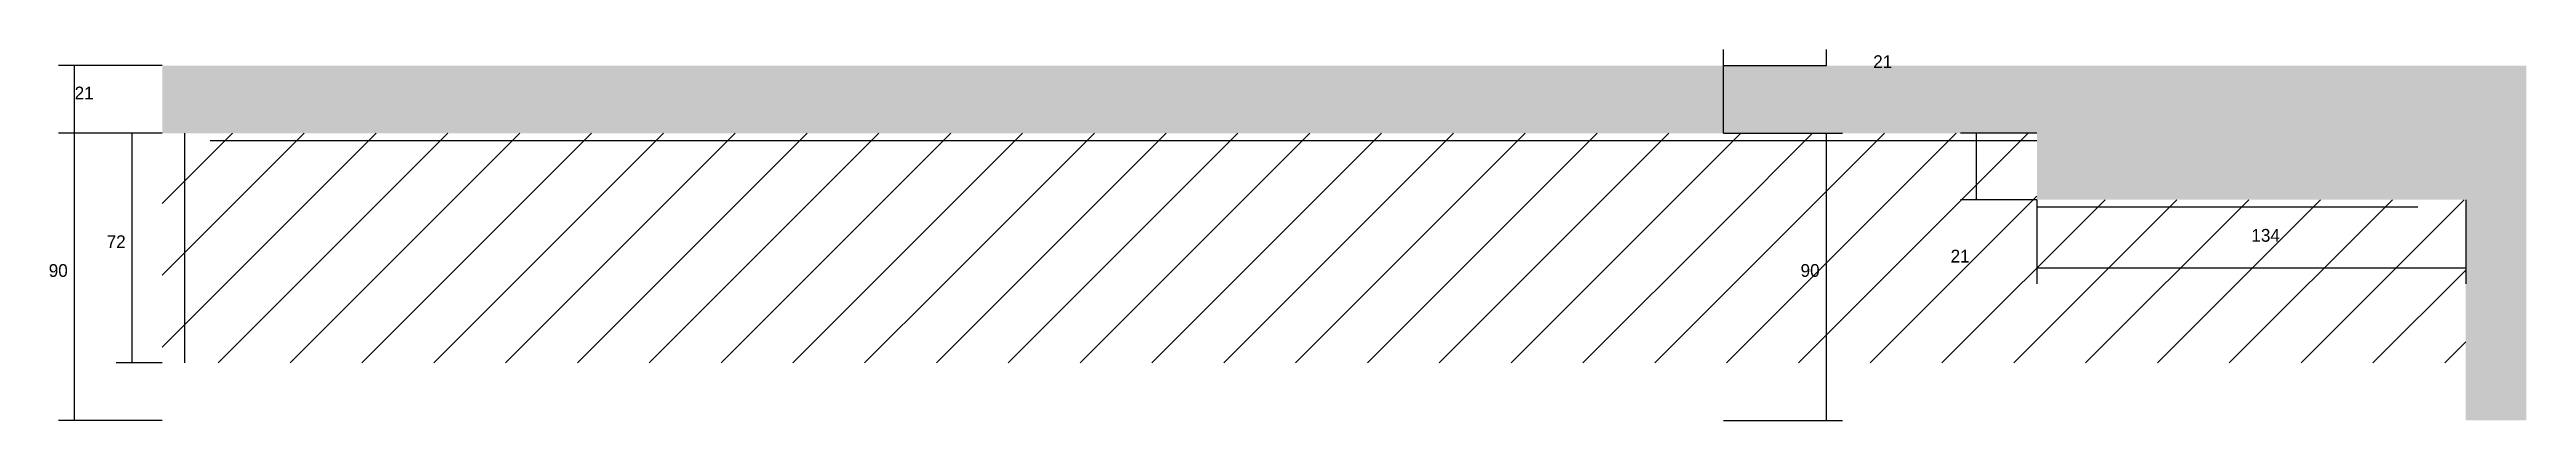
# Model space of a CAD drawing. Header units: metres. Extents: x -21373 to -20438, y 3627 to 4844.
# Drawn here: x -21373 to -20599, y 3627 to 3743 of the extents above; entities that cross this region are included whole.
import ezdxf

# ---------------------------------------------------------------- set-up
doc = ezdxf.new("R2010")
doc.units = ezdxf.units.M
for name, color, linetype in [('COTA', 4, 'Continuous'), ('Hachura', 253, 'Continuous'), ('SARR_2.2x7', 40, 'Continuous')]:
    doc.layers.add(name, color=color, linetype=linetype)

msp = doc.modelspace()

# ---------------------------------------------------------------- texts
at = {"layer": 'COTA'}
for s, p in [('21', (-20802.8, 3737.2)), ('21', (-21365, 3727.4)), ('134', (-20684.6, 3682.9)), ('72', (-21355, 3680.9)), ('21', (-20778.6, 3676.4)), ('90', (-21373.1, 3671.9)), ('90', (-20825.5, 3671.9))]:
    msp.add_text(s, height=4, dxfattribs=at).set_placement(p)

# ---------------------------------------------------------------- hatches: boundary and pattern name
at = {"layer": 'COTA'}
h = msp.add_hatch(dxfattribs=at)
h.set_pattern_fill('AR-CONC', scale=0.03)
h.paths.add_polyline_path([(-20598.6, 3738), (-21337.6, 3738), (-21337.6, 3738), (-21337.6, 3716.8), (-21337.6, 3716.8), (-20751.6, 3716.8), (-20751.6, 3716.8), (-20751.6, 3696), (-20751.6, 3696), (-20617.6, 3696), (-20617.6, 3696), (-20617.6, 3627), (-20617.6, 3627), (-20598.6, 3627), (-20598.6, 3627), (-20598.6, 3738)])
at = {"layer": 'Hachura'}
h = msp.add_hatch(dxfattribs=at)
h.set_pattern_fill('ANSI31', scale=5)
h.paths.add_polyline_path([(-21093.6, 3645), (-21093.6, 3716.8), (-21337.6, 3716.8), (-21337.6, 3645)])
h = msp.add_hatch(dxfattribs=at)
h.set_pattern_fill('ANSI31', scale=5)
h.paths.add_polyline_path([(-20849.6, 3645), (-20849.6, 3716.8), (-21093.6, 3716.8), (-21093.6, 3645)])
h = msp.add_hatch(dxfattribs=at)
h.set_pattern_fill('ANSI31', scale=5)
h.paths.add_polyline_path([(-20751.6, 3645), (-20617.6, 3645), (-20617.6, 3696), (-20751.6, 3696), (-20751.6, 3716.8), (-20849.6, 3716.8), (-20849.6, 3645)])

# ---------------------------------------------------------------- linework, layer by layer
at = {"layer": 'COTA'}
for p, q in [((-20849.6, 3716.8), (-20849.6, 3743)), ((-20817.4, 3738), (-20817.4, 3743)), ((-21337.6, 3738), (-21370, 3738)), ((-21365, 3716.8), (-21365, 3738)), ((-20849.6, 3738), (-20817.4, 3738)), ((-21337.6, 3716.8), (-21370, 3716.8)), ((-21337.6, 3716.8), (-21370, 3716.8)), ((-21365, 3627), (-21365, 3716.8)), ((-21337.6, 3716.8), (-21352, 3716.8)), ((-21347, 3645), (-21347, 3716.8)), ((-20849.6, 3716.8), (-20812.4, 3716.8)), ((-20817.4, 3627), (-20817.4, 3716.8)), ((-20751.6, 3716.8), (-20775.5, 3716.8)), ((-20770.5, 3696), (-20770.5, 3716.8)), ((-20751.6, 3696), (-20775.5, 3696)), ((-20751.6, 3696), (-20751.6, 3669.7)), ((-20617.6, 3696), (-20617.6, 3669.7)), ((-20751.6, 3674.7), (-20617.6, 3674.7)), ((-21337.6, 3645), (-21352, 3645)), ((-21337.6, 3627), (-21370, 3627)), ((-20849.6, 3627), (-20812.4, 3627))]:
    msp.add_line(p, q, dxfattribs=at)
at = {"layer": 'SARR_2.2x7'}
for p, q in [((-21330.6, 3645), (-21330.6, 3716.8)), ((-21322.6, 3714.6), (-21093.6, 3714.6)), ((-21093.6, 3714.6), (-20849.6, 3714.6)), ((-20849.6, 3714.6), (-20751.6, 3714.6)), ((-20751.6, 3693.8), (-20632.6, 3693.8))]:
    msp.add_line(p, q, dxfattribs=at)

msp.set_redraw_order([(e.dxf.handle, doc.entitydb.next_handle()) for e in msp.query("TEXT MTEXT ATTDEF DIMENSION ARC_DIMENSION")])  # texts and dimensions are drawn at this point

doc.saveas('drawing.dxf')
